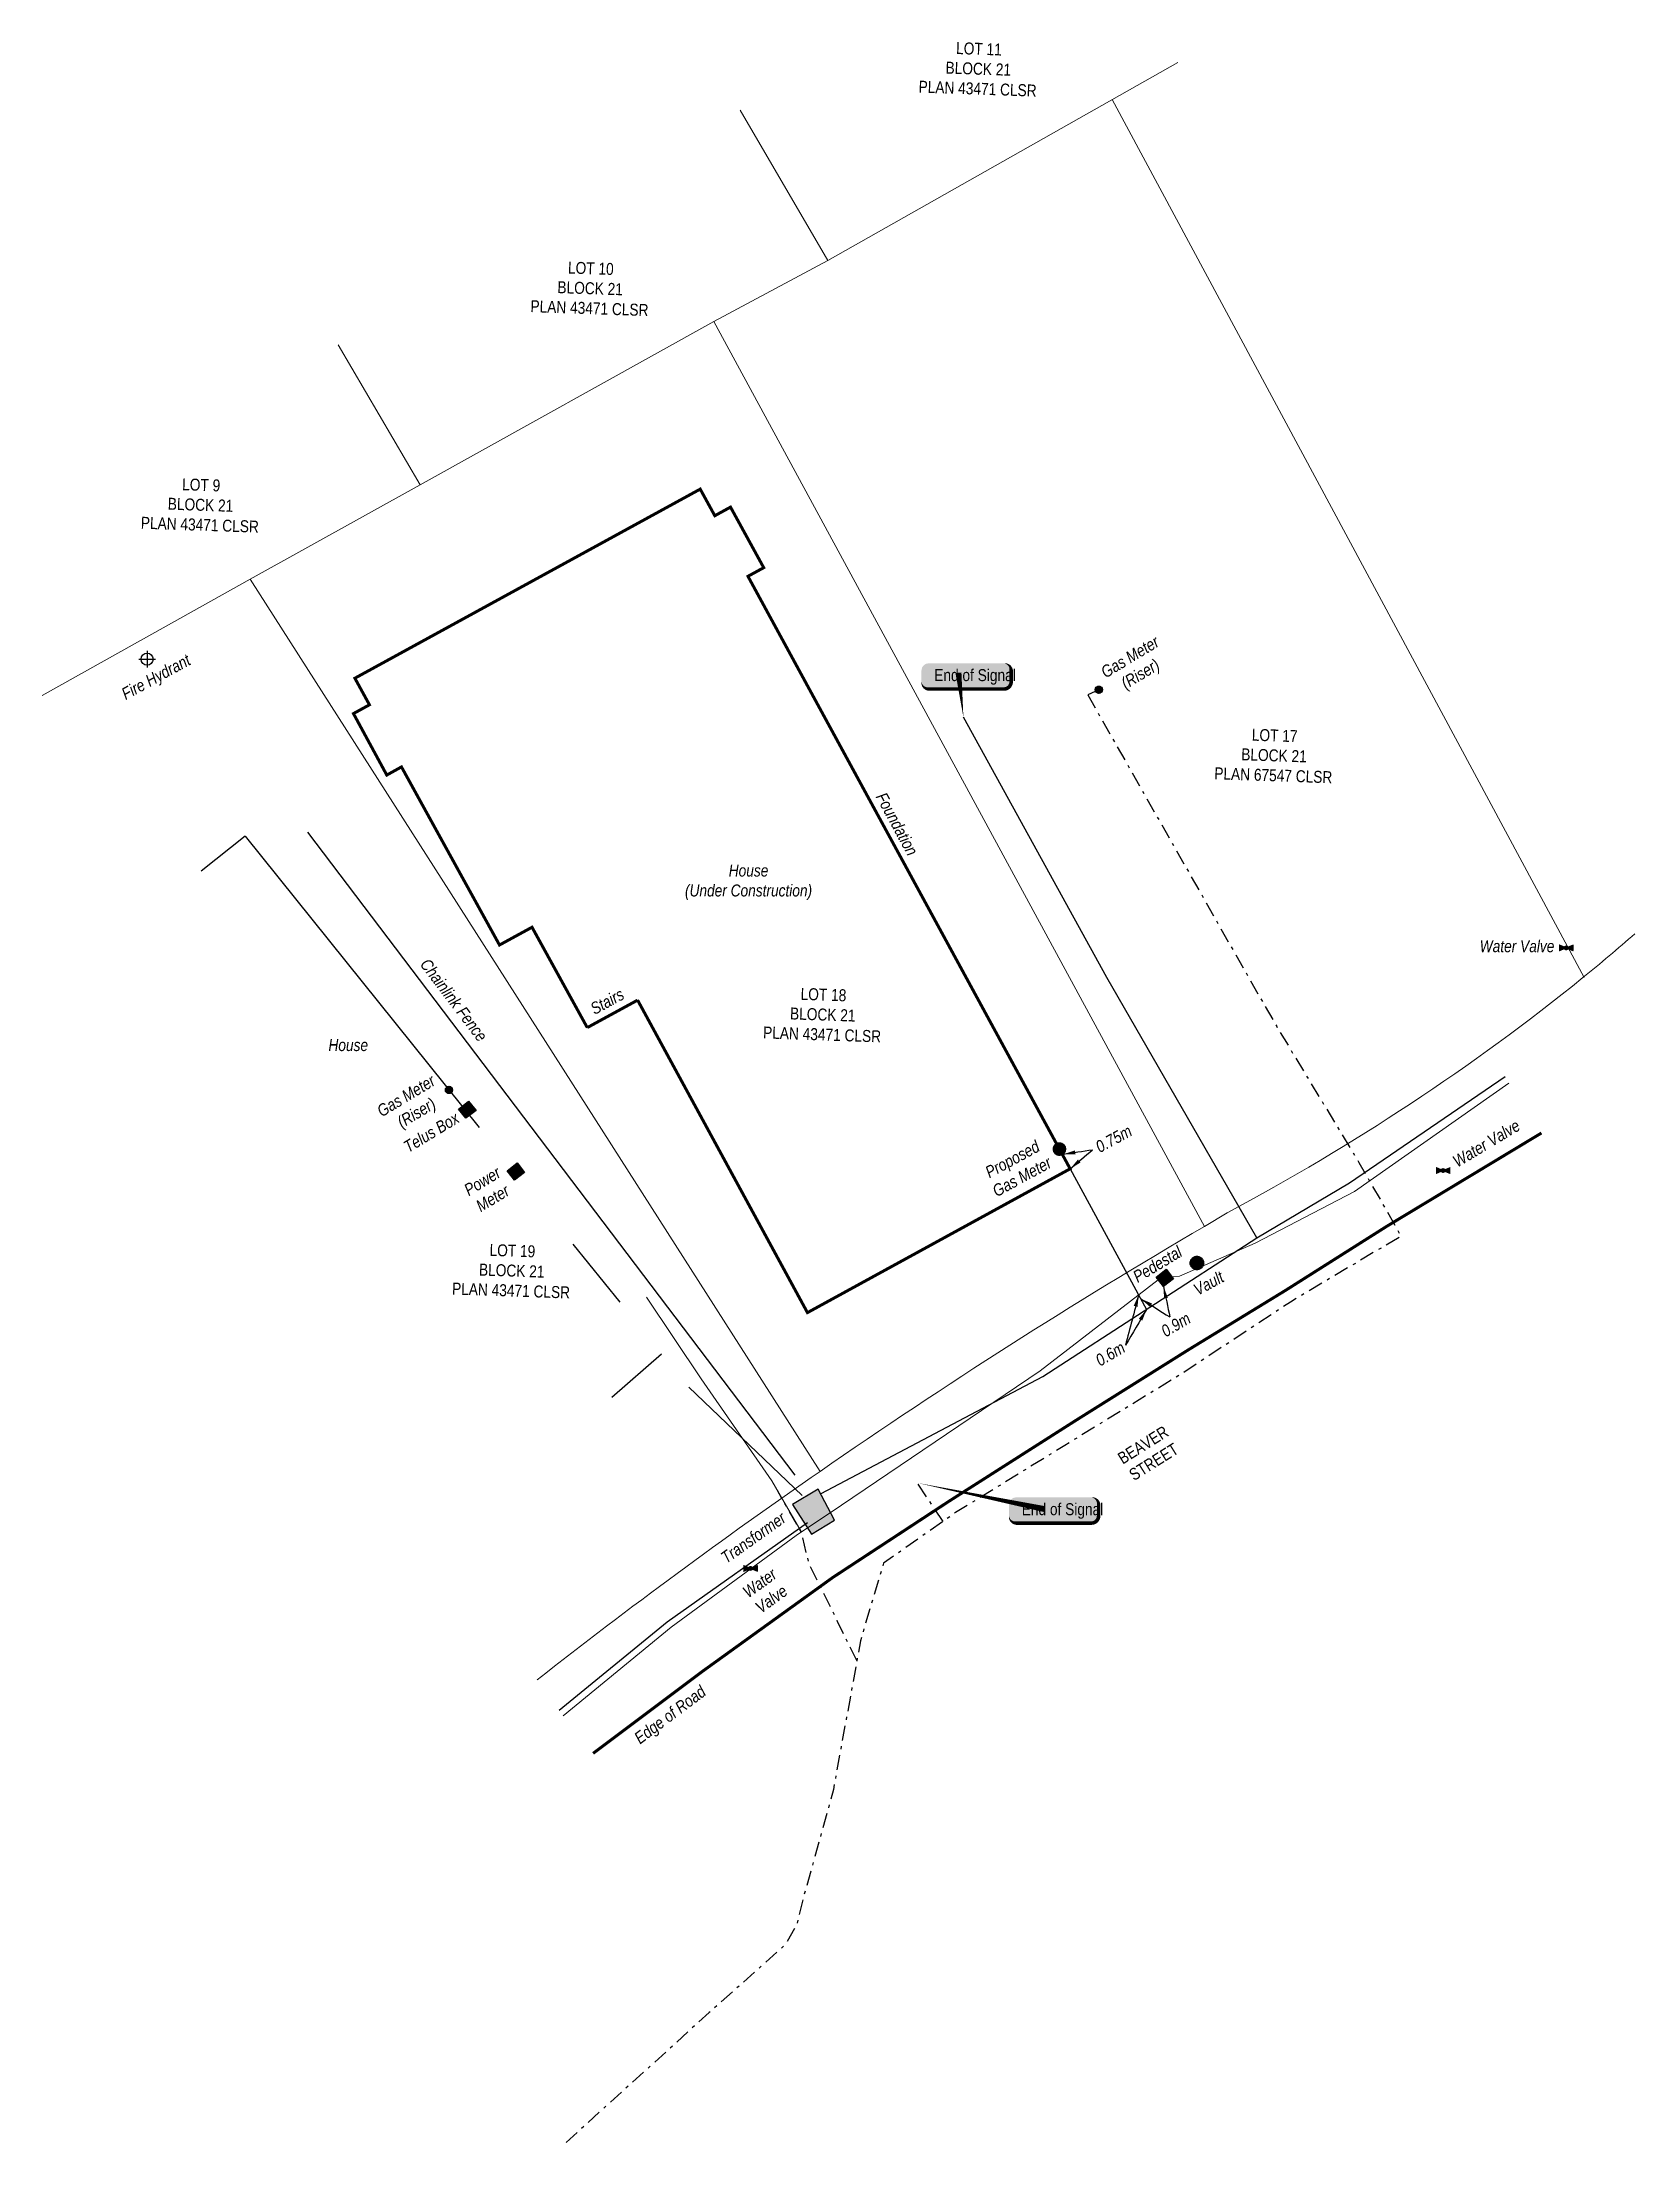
# Model space of a CAD drawing. Extents: x 600161 to 600316, y 5670910 to 5670981.
# Drawn here: x 600160.9 to 600214.2, y 5670910.3 to 5670980.6 of the extents above; entities that cross this region are included whole.
import ezdxf

# ---------------------------------------------------------------- set-up
doc = ezdxf.new("R2010")
doc.units = 0
doc.header["$LTSCALE"] = 5
for name, pattern in [('CENTERLINEX3', [5, 2.5, -1, 0.5, -1]), ('foc-TIELINE', [1.875, 1.25, -0.625]), ('LANELINE_1000', [0.9, 0.3, -0.6])]:
    doc.linetypes.add(name, pattern=pattern)
for name, color, linetype in [('AS-FENCE-DASH', 48, 'foc-FENCE-DASH'), ('AS-FIBRE-OPTIC-ATCO PIPELINES', 241, 'foc-FIBREOP'), ('AS-POWER-BURIED-ATCO PIPELINES', 241, 'foc-POWER_BURIED'), ('AS-ROADS', 254, 'Continuous'), ('AS-SYMBOL', 7, 'Continuous'), ('DETAIL-T', 7, 'Continuous'), ('L-MON', 1, 'Continuous'), ('L-TITLEDB-T', 4, 'Continuous'), ('P-PROPOSED', 10, 'Continuous'), ('T-TIE', 201, 'foc-TIELINE')]:
    doc.layers.add(name, color=color, linetype=linetype)
for name, color, linetype, lineweight, true_color in [('AS-IR BOUNDARY', 7, 'CENTERLINEX3', 25, 0x636363), ('AS-STRUCTURE', 7, 'Continuous', 30, 0x595959), ('AS-TELUS-ATCO PIPELINES', 7, 'foc-TEL', 9, 0xff9c38), ('EXISTING PIPE IP', 7, 'CENTERLINEX3', 30, 0x3800e0)]:
    doc.layers.add(name, color=color, linetype=linetype, lineweight=lineweight, true_color=true_color)
doc.layers.add('AS-STRUCTURE-H', color=7, linetype='Continuous', true_color=0xa8a8a8)
doc.layers.add('Land Parcel Boundary - Interior Rectilinear', color=7, linetype='Continuous', lineweight=5)
doc.layers.add('T-TIE-T', color=201, linetype='Continuous', lineweight=18)
doc.styles.add('0.40', font='ARIALN.TTF', dxfattribs={"height": 0.4})
doc.styles.add('80', font='ARIALN.TTF', dxfattribs={"height": 10})
doc.styles.add('80CG', font='ARIALN.TTF', dxfattribs={"height": 10})
doc.styles.add('foc-LtypeFont', font='ARIALN.TTF', dxfattribs={"height": 7.35})
doc.linetypes.add('foc-FENCE-DASH', pattern='A,0.5,-0.5,1,-0.5,1,-0.5,1,-0.5,1,-0.5,["X",foc-LtypeFont,S=0.2,R=0,X=-0.625,Y=-0.75],-0.5', length=7.5)
doc.linetypes.add('foc-FIBREOP', pattern='A,10,-1,["FO",foc-LtypeFont,S=0.2,R=0,X=-0.5,Y=-0.75],-2.75', length=13.75)
doc.linetypes.add('foc-POWER_BURIED', pattern='A,10,-1,["P",foc-LtypeFont,S=0.2,R=0,X=-0.425,Y=-0.75],-2', length=13)
doc.linetypes.add('foc-TEL', pattern='A,2,-1,["T",foc-LtypeFont,S=0.2,R=0,X=-0.425,Y=-0.75],-1.24,8', length=12.24)
doc.dimstyles.new('Compass 200', dxfattribs={"dimscale": 0.2, "dimtxt": 0.36, "dimasz": 2, "dimexe": 0.2, "dimexo": 0.0625, "dimgap": 0.5, "dimtad": 0, "dimtih": 1, "dimtoh": 1, "dimzin": 0, "dimdsep": 46, "dimtxsty": '0.40', "dimcen": 0.1, "dimse1": 1, "dimse2": 1, "dimclrd": 256, "dimclrt": 256, "dimaunit": 1, "dimadec": 4, "dimazin": 0, "dimtfac": 0.06, "dimtofl": 0, "dimtmove": 0, "dimatfit": 0, "dimfxl": 0.2, "dimtolj": 1, "dimtzin": 0, "dimlwd": -1, "dimarcsym": 0})

msp = doc.modelspace()

# ---------------------------------------------------------------- texts
at = {"layer": 'AS-FENCE-DASH', "ltscale": 0.04, "insert": (600210.214, 5670950.379), "char_height": 0.4, "attachment_point": 5, "style": '80CG'}
msp.add_mtext('\\A1;{\\fArial Narrow|b0|i1|c0|p34;Water Valve}', dxfattribs=at)
at = {"layer": 'AS-FENCE-DASH', "ltscale": 0.04, "char_height": 0.4, "attachment_point": 5, "style": '80CG'}
for s, insert, rotation in [('\\A1;{\\fArial Narrow|b0|i1|c0|p34;Chainlink Fence}', (600174.648, 5670948.58), 307.16213), ('\\A1;{\\fArial Narrow|b0|i1|c0|p34;Water Valve}', (600209.187, 5670943.785), 31.09551), ('\\A1;{\\fArial Narrow|b0|i1|c0|p34;Edge of Road}', (600181.915, 5670924.628), 36.8775)]:
    msp.add_mtext(s, dxfattribs=dict(at, insert=insert, rotation=rotation))
at = {"layer": 'AS-STRUCTURE', "char_height": 0.4, "attachment_point": 5, "style": '80CG'}
for s, insert, rotation in [('\\A1;{\\fArial Narrow|b0|i1|c0|p34;Foundation}', (600189.472, 5670954.468), 298.53595), ('\\A1;{\\fArial Narrow|b0|i1|c0|p34;Stairs}', (600179.78, 5670948.533), 28.62238)]:
    msp.add_mtext(s, dxfattribs=dict(at, insert=insert, rotation=rotation))
for s, insert in [('\\A1;{\\fArial Narrow|b0|i1|c0|p34;House\\P(Under Construction)}', (600184.508, 5670952.519)), ('\\A1;{\\fArial Narrow|b0|i1|c0|p34;House}', (600171.118, 5670947.072))]:
    msp.add_mtext(s, dxfattribs=dict(at, insert=insert))
at = {"layer": 'L-TITLEDB-T', "ltscale": 0.1, "char_height": 0.4, "attachment_point": 5, "style": '80CG'}
for s, insert, rotation in [('\\A1;LOT 11\\PBLOCK 21\\PPLAN 43471 CLSR', (600192.193, 5670979.73), 358.03348), ('\\A1;LOT 10\\PBLOCK 21\\PPLAN 43471 CLSR', (600179.21, 5670972.388), 358.03348), ('\\A1;LOT 9\\PBLOCK 21\\PPLAN 43471 CLSR', (600166.177, 5670965.144), 358.03348), ('\\A1;LOT 17\\PBLOCK 21\\PPLAN 67547 CLSR', (600202.084, 5670956.762), 358.03348), ('\\A1;LOT 18\\PBLOCK 21\\PPLAN 43471 CLSR', (600186.991, 5670948.094), 358.03348), ('\\A1;LOT 19\\PBLOCK 21\\PPLAN 43471 CLSR', (600176.587, 5670939.528), 358.03348), ('\\A1;BEAVER \\PSTREET', (600197.884, 5670933.416), 32.09774)]:
    msp.add_mtext(s, dxfattribs=dict(at, insert=insert, rotation=rotation))

# ---------------------------------------------------------------- blocks, each defined once
blk = doc.blocks.new('VALVE')
h = blk.add_hatch(color=255)
h.dxf.hatch_style = 1
edge = h.paths.add_edge_path()
edge.add_line((-0.33, 0.24), (-1.2, 0.59))
edge.add_line((-1.2, 0.59), (-1.2, -0.59))
edge.add_line((-1.2, -0.59), (-0.33, -0.24))
edge.add_arc((0, 0), 0.411, 215.8775, 324.1225)
edge.add_line((0.33, -0.24), (1.2, -0.59))
edge.add_line((1.2, -0.59), (1.2, 0.59))
edge.add_line((1.2, 0.59), (0.33, 0.24))
edge.add_arc((0, 0), 0.411, 35.8775, 144.1225)
at = {"color": 48}
for p, q in [((-1.1, 0.44), (-1.1, -0.44)), ((-0.29, 0.12), (-1.1, 0.44)), ((0.29, 0.12), (1.1, 0.44)), ((1.1, 0.44), (1.1, -0.44)), ((-1.1, -0.44), (-0.29, -0.12)), ((1.1, -0.44), (0.29, -0.12))]:
    blk.add_line(p, q, dxfattribs=at)
for radius in [0.311, 0.11]:
    blk.add_circle((0, 0), radius, dxfattribs=at)
blk = doc.blocks.new('plbh')
at = {"layer": 'L-MON'}
h = blk.add_hatch(color=255, dxfattribs=at)
h.dxf.hatch_style = 1
edge = h.paths.add_edge_path()
edge.add_arc((0, 0), 1.16, 0, 360)
h = blk.add_hatch(color=256, dxfattribs=at)
h.dxf.hatch_style = 1
h.paths.add_polyline_path([(-0.96, 0, 1), (0.96, 0, 1)])
h.paths.add_polyline_path([(0.91, 0, -1), (-0.91, 0, -1)], flags=16)
h.paths.add_polyline_path([(0.45, 0, -1), (-0.45, 0, -1)], flags=0)
h = blk.add_hatch(color=256, dxfattribs=at)
h.dxf.hatch_style = 1
h.paths.add_polyline_path([(-0.45, 0, 1), (0.45, 0, 1)])
h.paths.add_polyline_path([(0.4, 0, -1), (-0.4, 0, -1)], flags=16)
at = {"layer": 'L-MON', "color": 240}
for radius in [0.96, 0.91, 0.45, 0.4]:
    blk.add_circle((0, 0), radius, dxfattribs=at)
blk = doc.blocks.new('RISER')
h = blk.add_hatch(color=255)
h.dxf.hatch_style = 1
edge = h.paths.add_edge_path()
edge.add_arc((0, 0), 0.7, 0, 360)
blk.add_hatch(color=13).paths.add_polyline_path([(0.58, -0.15), (-0.58, -0.15, 0.774597)])
at = {"color": 13}
blk.add_line((-0.58, -0.15), (0.58, -0.15), dxfattribs=at)
blk.add_circle((0, 0), 0.6, dxfattribs=at)
blk = doc.blocks.new('*U426')
h = blk.add_hatch(color=50)
edge = h.paths.add_edge_path()
edge.add_line((-31.5, -11.5), (31.5, -11.5))
edge.add_arc((31.5, -5.5), 6, 270, 360)
edge.add_line((37.5, -5.5), (37.5, 4))
edge.add_arc((31.5, 4), 6, 0, 90)
edge.add_line((31.5, 10), (-31.5, 10))
edge.add_arc((-31.5, 4), 6, 90, 180)
edge.add_line((-37.5, 4), (-37.5, -5.5))
edge.add_arc((-31.5, -5.5), 6, 180, 270)
at = {"color": 240, "flags": 128}
blk.add_lwpolyline([(-31.5, -11.5, 3, 3, 0), (31.5, -11.5, 3, 3, 0.414214), (37.5, -5.5, 3, 3, 0), (37.5, 4, 3, 0, 0.414214), (31.5, 10, 0, 0, 0), (-31.5, 10, 0, 0, 0.414214), (-37.5, 4, 0, 0, 0), (-37.5, -5.5, 0, 3, 0.414214)], format="xyseb", close=True, dxfattribs=at)
at = {"color": 240, "style": '80'}
blk.add_attdef('ENTER_TEXT_001', (-26.8, -4.9), '', height=10, dxfattribs=at)

# ---------------------------------------------------------------- hatches: boundary and pattern name
at = {"layer": 'AS-STRUCTURE-H'}
h = msp.add_hatch(color=256, dxfattribs=at)
h.dxf.hatch_style = 1
h.paths.add_polyline_path([(600175.144, 5670945.202), (600175.392, 5670944.888), (600175.054, 5670944.626), (600174.804, 5670944.934)])
h = msp.add_hatch(color=256, dxfattribs=at)
h.dxf.hatch_style = 1
h.paths.add_polyline_path([(600176.769, 5670943.131), (600177.017, 5670942.817), (600176.679, 5670942.555), (600176.429, 5670942.863)])
h = msp.add_hatch(color=256, dxfattribs=at)
h.dxf.hatch_style = 1
edge = h.paths.add_edge_path()
edge.add_arc((600199.506, 5670939.784), 0.226, 0, 360)
h = msp.add_hatch(color=256, dxfattribs=at)
h.dxf.hatch_style = 1
h.paths.add_polyline_path([(600198.478, 5670939.576), (600198.726, 5670939.261), (600198.388, 5670938.999), (600198.138, 5670939.307)])
h = msp.add_hatch(color=256, dxfattribs=at)
h.dxf.hatch_style = 1
h.paths.add_polyline_path([(600185.981, 5670931.705), (600186.609, 5670930.712), (600187.388, 5670931.183), (600186.838, 5670932.221)])

# ---------------------------------------------------------------- linework, layer by layer
at = {"color": 240, "flags": 128}
for points in [[(600191.694, 5670958.044, 0, 0.2, 0), (600191.529, 5670959.528, 0, 0, 0)], [(600190.153, 5670932.429, 0, 0.2, 0), (600194.403, 5670931.554, 0, 0, 0)]]:
    msp.add_lwpolyline(points, format="xyseb", dxfattribs=at)
at = {"layer": 'AS-FENCE-DASH', "ltscale": 0.04, "flags": 128}
msp.add_lwpolyline([(600186.062, 5670932.692), (600169.765, 5670954.192)], dxfattribs=at)
at = {"layer": 'AS-FIBRE-OPTIC-ATCO PIPELINES', "ltscale": 0.04, "flags": 128}
msp.add_lwpolyline([(600178.176, 5670924.831), (600181.79, 5670927.777), (600186.479, 5670931.102)], dxfattribs=at)
at = {"layer": 'AS-IR BOUNDARY', "const_width": 0.1}
msp.add_lwpolyline([(600180.797, 5670948.578), (600186.478, 5670938.125), (600195.265, 5670942.936), (600184.488, 5670962.755), (600185.015, 5670963.043), (600183.905, 5670965.069), (600183.379, 5670964.781), (600182.891, 5670965.671), (600171.34, 5670959.346), (600171.827, 5670958.456), (600171.292, 5670958.163), (600172.407, 5670956.106), (600172.898, 5670956.379), (600176.177, 5670950.422), (600177.265, 5670951.016), (600179.113, 5670947.659)], dxfattribs=at)
at = {"layer": 'AS-IR BOUNDARY'}
for points in [[(600167.669, 5670954.06), (600166.202, 5670952.894)], [(600167.669, 5670954.06), (600181.594, 5670936.734), (600179.933, 5670935.288)]]:
    msp.add_lwpolyline(points, dxfattribs=at)
at = {"layer": 'AS-IR BOUNDARY', "linetype": 'LANELINE_1000', "ltscale": 0.04, "const_width": 0.1}
msp.add_lwpolyline([(600179.113, 5670947.659), (600180.797, 5670948.578)], dxfattribs=at)
at = {"layer": 'AS-IR BOUNDARY', "flags": 128}
for points in [[(600175.144, 5670945.202), (600175.392, 5670944.888), (600175.054, 5670944.626), (600174.804, 5670944.934)], [(600176.769, 5670943.131), (600177.017, 5670942.817), (600176.679, 5670942.555), (600176.429, 5670942.863)], [(600198.478, 5670939.576), (600198.726, 5670939.261), (600198.388, 5670938.999), (600198.138, 5670939.307)]]:
    msp.add_lwpolyline(points, close=True, dxfattribs=at)
at = {"layer": 'AS-IR BOUNDARY'}
msp.add_circle((600199.506, 5670939.784), 0.226, dxfattribs=at)
at = {"layer": 'AS-POWER-BURIED-ATCO PIPELINES', "ltscale": 0.04, "flags": 128}
for points in [[(600201.513, 5670940.622), (600196.489, 5670949.332), (600191.694, 5670958.044)], [(600186.935, 5670932.077), (600194.356, 5670935.993), (600201.513, 5670940.622), (600204.605, 5670942.47), (600209.811, 5670946.025)], [(600186.296, 5670932.004), (600182.506, 5670935.637)]]:
    msp.add_lwpolyline(points, dxfattribs=at)
at = {"layer": 'AS-ROADS', "const_width": 0.1, "flags": 128}
msp.add_lwpolyline([(600179.309, 5670923.383), (600182.928, 5670926.098), (600187.319, 5670929.262), (600191.214, 5670931.817), (600195.417, 5670934.496), (600199.205, 5670936.872), (600202.471, 5670938.87), (600205.856, 5670941.013), (600211.029, 5670944.133)], dxfattribs=at)
at = {"layer": 'AS-STRUCTURE', "flags": 128}
msp.add_lwpolyline([(600185.981, 5670931.705), (600186.609, 5670930.712), (600187.388, 5670931.183), (600186.838, 5670932.221)], close=True, dxfattribs=at)
at = {"layer": 'AS-TELUS-ATCO PIPELINES', "ltscale": 0.04, "flags": 128}
for points in [[(600198.711, 5670939.327), (600198.928, 5670939.348), (600201.451, 5670940.448), (600204.777, 5670942.18), (600209.944, 5670945.805)], [(600178.311, 5670924.636), (600181.92, 5670927.608), (600186.098, 5670930.672), (600187.616, 5670931.68), (600194.263, 5670936.183), (600198.206, 5670939.223)], [(600181.096, 5670938.644), (600182.927, 5670935.906), (600185.283, 5670932.503), (600186.269, 5670930.8)]]:
    msp.add_lwpolyline(points, dxfattribs=at)
at = {"layer": 'EXISTING PIPE IP', "ltscale": 0.04, "flags": 128}
for points in [[(600196.224, 5670958.961), (600195.853, 5670958.786)], [(600195.853, 5670958.786), (600202.174, 5670947.692), (600204.922, 5670943.151), (600206.335, 5670940.684), (600202.632, 5670938.479), (600198.938, 5670936.043), (600195.083, 5670933.683), (600191.434, 5670931.437), (600189.022, 5670929.742), (600188.249, 5670927.145), (600187.347, 5670922.176), (600186.368, 5670918.655), (600186.125, 5670917.667), (600185.746, 5670916.992), (600183.194, 5670914.712), (600178.275, 5670910.252)], [(600188.127, 5670926.487), (600187.486, 5670927.797), (600186.531, 5670929.724), (600186.269, 5670930.8), (600185.473, 5670932.175)], [(600191.02, 5670931.139), (600190.153, 5670932.429)]]:
    msp.add_lwpolyline(points, dxfattribs=at)
at = {"layer": 'Land Parcel Boundary - Interior Rectilinear'}
for p, q in [((600187.157, 5670973.314), (600198.872, 5670979.941)), ((600212.454, 5670949.336), (600196.67, 5670978.704)), ((600184.222, 5670978.344), (600187.157, 5670973.314)), ((600199.756, 5670941.009), (600183.351, 5670971.283)), ((600173.522, 5670965.819), (600170.781, 5670970.502)), ((600173.522, 5670965.819), (600167.836, 5670962.661)), ((600167.836, 5670962.661), (600160.877, 5670958.772)), ((600186.9, 5670932.814), (600167.836, 5670962.661)), ((600199.756, 5670941.009), (600200.516, 5670941.465))]:
    msp.add_line(p, q, dxfattribs=at)
msp.add_lwpolyline([(600187.157, 5670973.314), (600183.351, 5670971.283), (600173.522, 5670965.819)], dxfattribs=at)
for centre, radius, start, end in [((600164.725, 5671007.5), 75.222, 309.3483, 311.08229), ((600165.203, 5671007.842), 75.186, 298.01335, 308.90116), ((600299.648, 5670770.12), 197.943, 120.30825, 124.72233), ((600300.06, 5670769.212), 198.924, 124.67069, 128.05764)]:
    msp.add_arc(centre, radius, start, end, dxfattribs=at)

# ---------------------------------------------------------------- block references
at = {"layer": 'AS-SYMBOL', "xscale": 0.2, "yscale": 0.2, "zscale": 0.2}
for p in [(600211.855, 5670950.324), (600207.738, 5670942.877)]:
    msp.add_blockref('VALVE', p, dxfattribs=at)
at = {"layer": 'DETAIL-T', "xscale": 0.04, "yscale": 0.04, "zscale": 0.04}
for p in [(600191.792, 5670959.445), (600194.718, 5670931.546)]:
    msp.add_blockref('*U426', p, dxfattribs=at).add_auto_attribs({'ENTER_TEXT_001': 'End of Signal'})

msp.set_redraw_order([(e.dxf.handle, doc.entitydb.next_handle()) for e in msp.query("TEXT MTEXT ATTDEF DIMENSION ARC_DIMENSION")])  # texts and dimensions are drawn at this point

# ---------------------------------------------------------------- leaders
at = {"layer": 'T-TIE-T', "path_type": 1}
for points in [[(600195.041, 5670943.426), (600196.014, 5670943.575)], [(600195.265, 5670942.936), (600196.014, 5670943.575)], [(600197.557, 5670938.722), (600197.116, 5670937.035)], [(600197.63, 5670938.587), (600198.6, 5670937.98)], [(600197.822, 5670938.234), (600197.116, 5670937.035)]]:
    msp.add_leader(points, dimstyle='Compass 200', override={"dimgap": 0.5, "dimtad": 0}, dxfattribs=at)

# ---------------------------------------------------------------- next in the draw order: texts
at = {"layer": 'AS-IR BOUNDARY', "char_height": 0.4, "attachment_point": 5, "style": '80CG', "bg_fill": 3, "box_fill_scale": 1, "bg_fill_color": 256, "bg_fill_transparency": 0}
for s, insert, rotation in [('\\A1;{\\fArial Narrow|b0|i1|c0|p34;Gas Meter\\P(Riser)}', (600197.469, 5670959.724), 31.16826), ('\\A1;{\\fArial Narrow|b0|i1|c0|p34;Telus Box}', (600173.898, 5670944.155), 31.16826), ('\\A1;{\\fArial Narrow|b0|i1|c0|p34;Power\\PMeter}', (600175.777, 5670942.236), 31.16826), ('\\A1;{\\fArial Narrow|b0|i1|c0|p34;Vault}', (600199.898, 5670939.105), 28.70129), ('\\A1;{\\fArial Narrow|b0|i1|c0|p34;Transformer}', (600184.669, 5670930.598), 35.36146)]:
    msp.add_mtext(s, dxfattribs=dict(at, insert=insert, rotation=rotation))
at = {"layer": 'T-TIE', "color": 10, "ltscale": 0.2, "char_height": 0.4, "attachment_point": 5, "rotation": 28.70129, "style": '80CG', "bg_fill": 3, "box_fill_scale": 1, "bg_fill_color": 256, "bg_fill_transparency": 0}
for s, insert in [('\\A1;{\\fArial Narrow|b0|i1|c0|p34;Fire Hydrant}', (600164.714, 5670959.338)), ('\\A1;{\\fArial Narrow|b0|i1|c0|p34;Proposed\\PGas Meter}', (600193.494, 5670942.963))]:
    msp.add_mtext(s, dxfattribs=dict(at, insert=insert))
at = {"layer": 'T-TIE', "ltscale": 0.2, "char_height": 0.4, "attachment_point": 5, "style": '80CG', "bg_fill": 3, "box_fill_scale": 1, "bg_fill_color": 256, "bg_fill_transparency": 0}
for s, insert, rotation in [('\\A1;{\\fArial Narrow|b0|i1|c0|p34;0.75m}', (600196.724, 5670943.937), 28.45264), ('\\A1;{\\fArial Narrow|b0|i1|c0|p34;0.6m}', (600196.608, 5670936.745), 30.51579)]:
    msp.add_mtext(s, dxfattribs=dict(at, insert=insert, rotation=rotation))

# ---------------------------------------------------------------- next in the draw order: linework, layer by layer
at = {"color": 240}
for p, q in [((600164.109, 5670959.983), (600164.669, 5670959.983)), ((600164.389, 5670960.263), (600164.389, 5670959.703))]:
    msp.add_line(p, q, dxfattribs=at)
msp.add_circle((600164.389, 5670959.983), 0.2, dxfattribs=at)

# ---------------------------------------------------------------- next in the draw order: block references
at = {"layer": 'AS-SYMBOL', "xscale": 0.2, "yscale": 0.2, "zscale": 0.2}
for name, p in [('RISER', (600196.224, 5670958.961)), ('VALVE', (600184.573, 5670929.57))]:
    msp.add_blockref(name, p, dxfattribs=at)
at = {"layer": 'L-MON', "xscale": 0.2, "yscale": 0.2, "zscale": 0.2}
msp.add_blockref('plbh', (600194.907, 5670943.595), dxfattribs=at)

# ---------------------------------------------------------------- next in the draw order: texts
at = {"layer": 'AS-FENCE-DASH', "ltscale": 0.04, "insert": (600185.075, 5670928.811), "char_height": 0.4, "attachment_point": 5, "rotation": 35.77519, "style": '80CG'}
msp.add_mtext('\\A1;{\\fArial Narrow|b0|i1|c0|p34;Water \\PValve}', dxfattribs=at)
at = {"layer": 'AS-IR BOUNDARY', "char_height": 0.4, "attachment_point": 5, "rotation": 31.16826, "style": '80CG', "bg_fill": 3, "box_fill_scale": 1, "bg_fill_color": 256, "bg_fill_transparency": 0}
for s, insert in [('\\A1;{\\fArial Narrow|b0|i1|c0|p34;Gas Meter\\P(Riser)}', (600173.256, 5670945.045)), ('\\A1;{\\fArial Narrow|b0|i1|c0|p34;Pedestal}', (600198.186, 5670939.745))]:
    msp.add_mtext(s, dxfattribs=dict(at, insert=insert))

# ---------------------------------------------------------------- next in the draw order: linework, layer by layer
at = {"layer": 'P-PROPOSED', "flags": 128}
msp.add_lwpolyline([(600194.907, 5670943.595), (600197.822, 5670938.234)], dxfattribs=at)

# ---------------------------------------------------------------- next in the draw order: block references
at = {"layer": 'AS-SYMBOL', "xscale": 0.2, "yscale": 0.2, "zscale": 0.2}
msp.add_blockref('RISER', (600174.487, 5670945.573), dxfattribs=at)

# ---------------------------------------------------------------- next in the draw order: leaders
at = {"layer": 'T-TIE-T', "path_type": 1}
msp.add_leader([(600198.388, 5670938.999), (600198.6, 5670937.98)], dimstyle='Compass 200', override={"dimgap": 0.5, "dimtad": 0}, dxfattribs=at)

# ---------------------------------------------------------------- next in the draw order: texts
at = {"layer": 'T-TIE', "ltscale": 0.2, "insert": (600198.801, 5670937.721), "char_height": 0.4, "attachment_point": 5, "rotation": 30.51579, "style": '80CG', "bg_fill": 3, "box_fill_scale": 1, "bg_fill_color": 256, "bg_fill_transparency": 0}
msp.add_mtext('\\A1;{\\fArial Narrow|b0|i1|c0|p34;0.9m}', dxfattribs=at)

doc.saveas('drawing.dxf')
